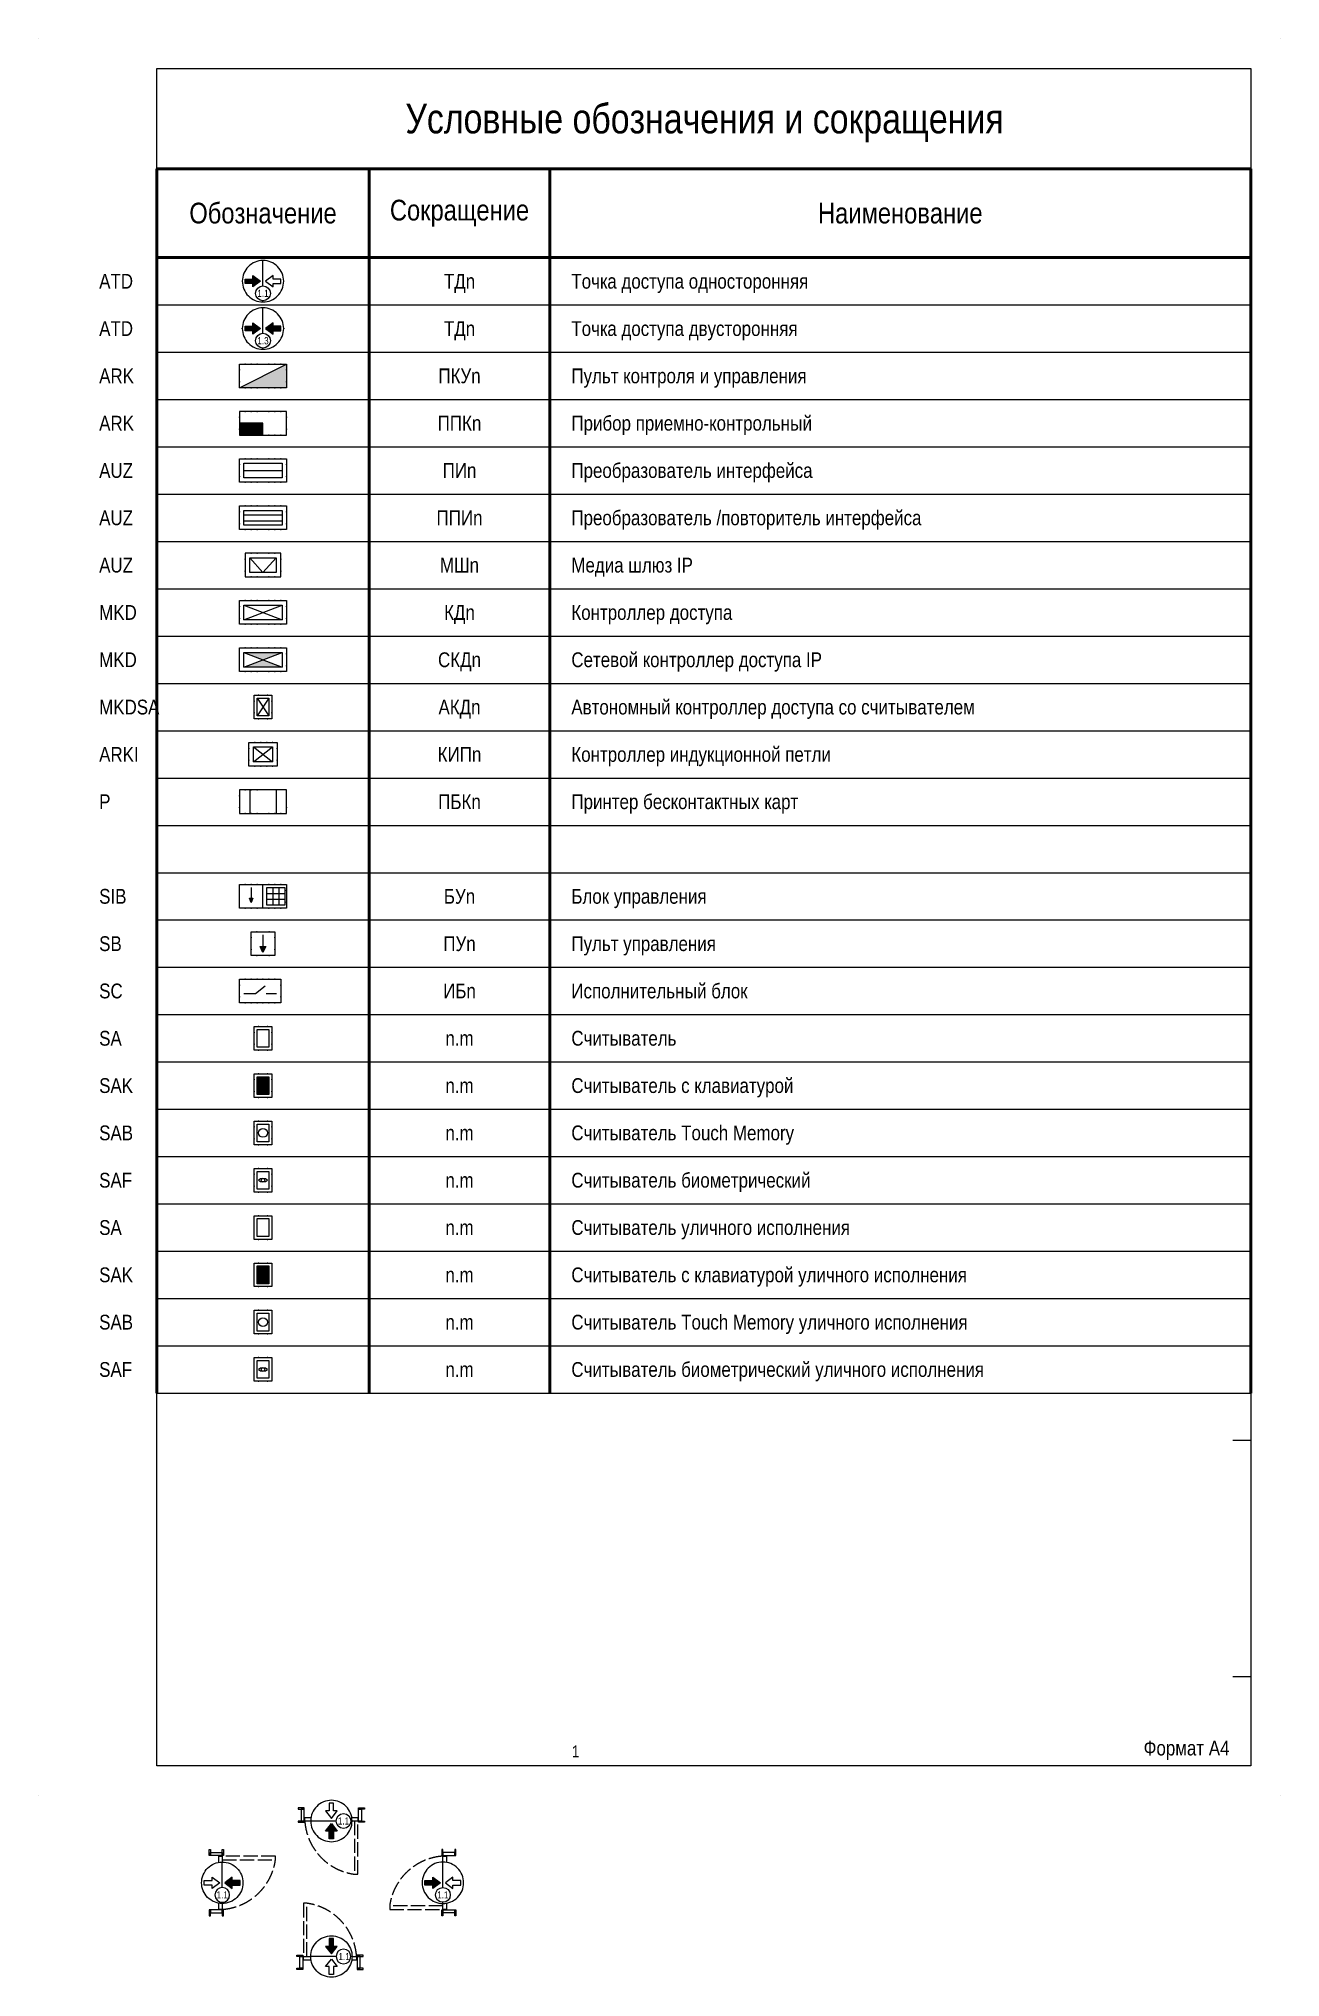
# Model space of a CAD drawing. Header units: millimetres. Extents: x -21000 to 351902, y -261781 to 19312.
# Drawn here: x 63000 to 84000, y -32776 to 0 of the extents above; entities that cross this region are included whole.
import ezdxf
from ezdxf.enums import TextEntityAlignment as Align

# ---------------------------------------------------------------- set-up
doc = ezdxf.new("R2010")
doc.units = ezdxf.units.MM
doc.header["$MEASUREMENT"] = 0
doc.set_wipeout_variables(frame=1)
doc.linetypes.add('КАБЧЭ', pattern=[15, 12, -3])
for name, color, linetype in [('_АТ-Имя', 7, 'Continuous'), ('_АТ-Спецификация', 7, 'Continuous'), ('_БЛ-Заливка', 7, 'Continuous'), ('_БЛ-Маска', 250, 'Continuous'), ('_БЛ-Рамки', 7, 'Continuous'), ('_КД', 84, 'Continuous')]:
    doc.layers.add(name, color=color, linetype=linetype)
for name, color, linetype, plot in [('_АТ-КД-Тип ТД', 250, 'Continuous', False), ('_АТ-Примечания', 250, 'Continuous', False), ('NOPRINT', 50, 'Continuous', False)]:
    doc.layers.add(name, color=color, linetype=linetype, plot=plot)
doc.layers.add('_БЛ-Таблицы рамки', color=7, linetype='Continuous', lineweight=0)
doc.styles.add('Arial_Narrow_shtamp', font='ARIALN.TTF')
doc.styles.add('ArialN-2.5', font='ARIALN.TTF', dxfattribs={"height": 2.5})
doc.styles.add('ArialN-250', font='ARIALN.TTF', dxfattribs={"height": 250})
doc.styles.add('ArialN-3.5', font='ARIALN.TTF', dxfattribs={"height": 3.5})
doc.styles.add('ArialN-5', font='ARIALN.TTF', dxfattribs={"height": 5})
doc.styles.add('AT-Шрифт', font='ARIALN.TTF', dxfattribs={"height": 250})

msp = doc.modelspace()

# ---------------------------------------------------------------- texts
at = {"style": 'ArialN-250'}
for s, p in [('ATD', (64022, -4100, -900)), ('ATD', (64022, -4900, -900)), ('AUZ', (64022, -7300, -900)), ('AUZ', (64022, -8100, -900)), ('AUZ', (64022, -8900, -900)), ('MKD', (64022, -9700, -900)), ('MKD', (64022, -10500, -900)), ('MKDSA', (64022, -11300, -900)), ('АRKI', (64022, -12100, -900)), ('P', (64022, -12900, -900)), ('SIB', (64022, -14500, -900)), ('SC', (64022, -16100, -900)), ('SA', (64022, -16900, -900)), ('SAK', (64022, -17700, -900)), ('SAB', (64022, -18500, -900)), ('SAF', (64022, -19300, -900)), ('SA', (64022, -20100, -900)), ('SAK', (64022, -20900, -900)), ('SAB', (64022, -21700, -900)), ('SAF', (64022, -22500, -900))]:
    msp.add_text(s, height=250, dxfattribs=at).set_placement(p, align=Align.MIDDLE_LEFT)
at = {"color": 3, "style": 'ArialN-250'}
for s, p in [('ARK', (64022, -5700, -900)), ('ARK', (64022, -6500, -900)), ('SB', (64022, -15300, -900))]:
    msp.add_text(s, height=250, dxfattribs=at).set_placement(p, align=Align.MIDDLE_LEFT)

# ---------------------------------------------------------------- blocks, each defined once
blk = doc.blocks.new('*U2')
at = {"layer": 'NOPRINT', "lineweight": 0}
for points in [[(0, 297), (0, 297), (0, 297), (0, 297)], [(210, 297), (210, 297), (210, 297), (210, 297)], [(20, 292), (205, 292), (205, 5), (20, 5)], [(0, 0), (0, 0), (0, 0), (0, 0)], [(210, 0), (210, 0), (210, 0), (210, 0)]]:
    blk.add_lwpolyline(points, close=True, dxfattribs=at)
for points in [[(205, 60), (202, 60)], [(205, 20), (202, 20)]]:
    blk.add_lwpolyline(points, dxfattribs=at)
at = {"layer": 'NOPRINT', "lineweight": 0, "insert": (194.15, 7.61), "char_height": 2.5, "attachment_point": 5, "style": 'Arial_Narrow_shtamp'}
blk.add_mtext_dynamic_manual_height_columns('Формат А4', width=23.585, gutter_width=12.5, heights=[0], dxfattribs=at)
at = {"layer": 'NOPRINT', "color": 1, "lineweight": 0, "style": 'Arial_Narrow_shtamp'}
blk.add_attdef('N_LISTA', text='', height=2, dxfattribs=at).set_placement((90.17, 7.42), align=Align.MIDDLE_LEFT)
blk = doc.blocks.new('УГО_Заголовок')
at = {"layer": '_БЛ-Таблицы рамки', "lineweight": 50}
for points in [[(185, -17), (0, -17)], [(0, -17), (0, -32)], [(35.87, -32), (35.87, -17)], [(66.47, -32), (66.47, -17)], [(185, -32), (185, -17)], [(0, -32), (185, -32)]]:
    blk.add_lwpolyline(points, dxfattribs=at)
at = {"lineweight": 0, "char_height": 3.5, "attachment_point": 5, "style": 'ArialN-3.5'}
for s, insert, width in [('Обозначение', (17.93, -24.5), 35.866), ('Сокращение', (51.17, -24.5), 30.5993), ('Наименование', (125.73, -24.5), 118.5347)]:
    blk.add_mtext(s, dxfattribs=dict(at, insert=insert, width=width))
at = {"lineweight": -2, "style": 'ArialN-5', "flags": 8}
blk.add_attdef('УОИС_ЗАГОЛОВОК', text='', height=5, dxfattribs=at).set_placement((92.62, -9.5), align=Align.MIDDLE_CENTER)
blk = doc.blocks.new('*U5')
at = {"layer": '_БЛ-Таблицы рамки', "lineweight": 50}
for points in [[(0, -8), (0, 0)], [(35.87, -8), (35.87, 0)], [(66.47, -8), (66.47, 0)], [(185, -8), (185, 0)]]:
    blk.add_lwpolyline(points, dxfattribs=at)
at = {"layer": '_БЛ-Таблицы рамки', "lineweight": 0}
for points in [[(0, -8), (35.87, -8)], [(35.87, -8), (66.47, -8)], [(66.47, -8), (185, -8)]]:
    blk.add_lwpolyline(points, dxfattribs=at)
at = {"ltscale": 100, "style": 'ArialN-2.5'}
blk.add_attdef('СОКРАЩЕНИЕ_УГО', text='', height=2.5, dxfattribs=at).set_placement((51.17, -4), align=Align.MIDDLE_CENTER)
blk.add_attdef('НАИМЕНОВАНИЕ_УГО', text='', height=2.5, dxfattribs=at).set_placement((70.09, -4), align=Align.MIDDLE_LEFT)
blk = doc.blocks.new('ПКУкд')
blk.add_wipeout([(0, 4), (8, 4), (8, 0), (0, 0)]).dxf.layer = '_БЛ-Маска'
at = {"layer": '_БЛ-Заливка', "linetype": 'ByBlock', "lineweight": -2, "ltscale": 100}
blk.add_hatch(color=84, dxfattribs=at).paths.add_polyline_path([(8, 4), (0, 0), (8, 0)])
blk.add_line((0, 0), (8, 4))
blk.add_lwpolyline([(0, 4), (8, 4), (8, 0), (0, 0)], close=True)
at = {"color": 0, "linetype": 'ByBlock', "lineweight": -2, "ltscale": 100}
for p in [(1, 4), (2, 4), (3, 4), (5, 4), (6, 4), (7, 4), (0, 3), (0, 1), (8, 3), (8, 1), (1, 0), (2, 0), (3, 0), (5, 0), (6, 0), (7, 0)]:
    blk.add_point(p, dxfattribs=at)
at = {"layer": '_АТ-Имя', "ltscale": 100, "style": 'AT-Шрифт'}
blk.add_attdef('NUMBER', text='', height=2, dxfattribs=at).set_placement((0, 4), align=Align.BOTTOM_LEFT)
at = {"layer": '_АТ-Примечания', "ltscale": 100, "style": 'AT-Шрифт', "flags": 1}
for tag, p in [('ABBREVIATION', (0, 0.5)), ('COMMENT1', (0, 0.04)), ('COMMENT2', (0, -0.42)), ('COMMENT3', (0, -0.88))]:
    blk.add_attdef(tag, p, '', height=0.25, dxfattribs=at)
at = {"layer": '_АТ-Спецификация', "ltscale": 100, "style": 'AT-Шрифт', "flags": 1}
for tag, p in [('NUM', (0, 4)), ('DESCRIPTION', (0, 3.5)), ('CODE', (0, 2.5)), ('NAME', (0, 3)), ('MADEBY', (0, 2)), ('POSITION', (0, 1.5)), ('POSITION2', (0, 1))]:
    blk.add_attdef(tag, p, '', height=0.25, dxfattribs=at)
blk = doc.blocks.new('ППКкд')
blk.add_wipeout([(0, 0), (0, 4), (8, 4), (8, 0)]).dxf.layer = '_БЛ-Маска'
at = {"layer": '_БЛ-Заливка', "linetype": 'ByBlock', "lineweight": -2, "ltscale": 100}
blk.add_hatch(color=84, dxfattribs=at).paths.add_polyline_path([(4, 2), (0, 2), (0, 0), (4, 0)])
at = {"color": 0, "linetype": 'ByBlock', "lineweight": -2, "ltscale": 100}
for points in [[(0, 0), (8, 0), (8, 4), (0, 4)], [(0, 0), (4, 0), (4, 2), (0, 2)]]:
    blk.add_lwpolyline(points, close=True, dxfattribs=at)
for p in [(1, 4), (2, 4), (3, 4), (5, 4), (6, 4), (7, 4), (0, 3), (0, 1), (1, 0), (2, 0), (2, 0), (3, 0), (5, 0), (6, 0), (7, 0), (8, 3), (8, 1)]:
    blk.add_point(p, dxfattribs=at)
at = {"layer": '_АТ-Имя', "ltscale": 100, "style": 'AT-Шрифт'}
blk.add_attdef('NUMBER', text='', height=2, dxfattribs=at).set_placement((0, 4), align=Align.BOTTOM_LEFT)
at = {"layer": '_АТ-Примечания', "ltscale": 100, "style": 'AT-Шрифт', "flags": 1}
for tag, p in [('ABBREVIATION', (0, 0.5)), ('COMMENT1', (0, 0.04)), ('COMMENT2', (0, -0.42)), ('COMMENT3', (0, -0.88))]:
    blk.add_attdef(tag, p, '', height=0.25, dxfattribs=at)
at = {"layer": '_АТ-Спецификация', "ltscale": 100, "style": 'AT-Шрифт', "flags": 1}
for tag, p in [('NUM', (0, 4)), ('DESCRIPTION', (0, 3.5)), ('CODE', (0, 2.5)), ('NAME', (0, 3)), ('MADEBY', (0, 2)), ('POSITION', (0, 1.5)), ('POSITION2', (0, 1))]:
    blk.add_attdef(tag, p, '', height=0.25, dxfattribs=at)
blk = doc.blocks.new('ПИкд')
blk.add_wipeout([(0, 4), (8, 4), (8, 0), (0, 0)]).dxf.layer = '_БЛ-Маска'
at = {"ltscale": 100}
blk.add_lwpolyline([(0, 4), (8, 4), (8, 0), (0, 0)], close=True, dxfattribs=at)
at = {"color": 0, "linetype": 'ByBlock', "lineweight": -2, "ltscale": 100}
blk.add_lwpolyline([(0.75, 3.25), (7.25, 3.25), (7.25, 0.75), (0.75, 0.75)], close=True, dxfattribs=at)
blk.add_lwpolyline([(0.75, 2), (7.25, 2)], dxfattribs=at)
for p in [(1, 4), (2, 4), (3, 4), (5, 4), (6, 4), (7, 4), (0, 3), (0, 1), (8, 3), (8, 1), (1, 0), (2, 0), (3, 0), (5, 0), (6, 0), (7, 0)]:
    blk.add_point(p, dxfattribs=at)
at = {"layer": '_АТ-Имя', "ltscale": 100, "style": 'AT-Шрифт'}
blk.add_attdef('NUMBER', text='', height=2, dxfattribs=at).set_placement((0, 4), align=Align.BOTTOM_LEFT)
at = {"layer": '_АТ-Примечания', "ltscale": 100, "style": 'AT-Шрифт', "flags": 1}
for tag, p in [('ABBREVIATION', (0, 0.5)), ('COMMENT1', (0, 0.04)), ('COMMENT2', (0, -0.42)), ('COMMENT3', (0, -0.88))]:
    blk.add_attdef(tag, p, '', height=0.25, dxfattribs=at)
at = {"layer": '_АТ-Спецификация', "ltscale": 100, "style": 'AT-Шрифт', "flags": 1}
for tag, p in [('NUM', (0, 4)), ('DESCRIPTION', (0, 3.5)), ('CODE', (0, 2.5)), ('NAME', (0, 3)), ('MADEBY', (0, 2)), ('POSITION', (0, 1.5)), ('POSITION2', (0, 1))]:
    blk.add_attdef(tag, p, '', height=0.25, dxfattribs=at)
blk = doc.blocks.new('ППИкд')
blk.add_wipeout([(0, 4), (8, 4), (8, 0), (0, 0)]).dxf.layer = '_БЛ-Маска'
at = {"ltscale": 100}
for points in [[(0, 4), (8, 4), (8, 0), (0, 0)], [(0.75, 3.25), (7.25, 3.25), (7.25, 0.75), (0.75, 0.75)]]:
    blk.add_lwpolyline(points, close=True, dxfattribs=at)
for points in [[(0.75, 2.5), (7.25, 2.5)], [(0.75, 1.5), (7.25, 1.5)]]:
    blk.add_lwpolyline(points, dxfattribs=at)
at = {"color": 0, "linetype": 'ByBlock', "lineweight": -2, "ltscale": 100}
for p in [(1, 4), (2, 4), (3, 4), (5, 4), (6, 4), (7, 4), (0, 3), (0, 1), (8, 3), (8, 1), (1, 0), (2, 0), (3, 0), (5, 0), (6, 0), (7, 0)]:
    blk.add_point(p, dxfattribs=at)
at = {"layer": '_АТ-Имя', "ltscale": 100, "style": 'AT-Шрифт'}
blk.add_attdef('NUMBER', text='', height=2, dxfattribs=at).set_placement((0, 4), align=Align.BOTTOM_LEFT)
at = {"layer": '_АТ-Примечания', "ltscale": 100, "style": 'AT-Шрифт', "flags": 1}
for tag, p in [('ABBREVIATION', (0, 0.5)), ('COMMENT1', (0, 0.04)), ('COMMENT2', (0, -0.42)), ('COMMENT3', (0, -0.88))]:
    blk.add_attdef(tag, p, '', height=0.25, dxfattribs=at)
at = {"layer": '_АТ-Спецификация', "ltscale": 100, "style": 'AT-Шрифт', "flags": 1}
for tag, p in [('NUM', (0, 4)), ('DESCRIPTION', (0, 3.5)), ('CODE', (0, 2.5)), ('NAME', (0, 3)), ('MADEBY', (0, 2)), ('POSITION', (0, 1.5)), ('POSITION2', (0, 1))]:
    blk.add_attdef(tag, p, '', height=0.25, dxfattribs=at)
blk = doc.blocks.new('МШкд')
at = {"color": 0, "linetype": 'ByBlock', "ltscale": 100}
blk.add_wipeout([(0, 0), (6, 0), (6, 4), (0, 4)], dxfattribs=at).dxf.layer = '_БЛ-Маска'
at = {"color": 0, "linetype": 'ByBlock', "lineweight": -2, "ltscale": 100}
for points in [[(0, 0), (6, 0), (6, 4), (0, 4)], [(0.75, 3.25), (5.25, 3.25), (5.25, 0.75), (0.75, 0.75)]]:
    blk.add_lwpolyline(points, close=True, dxfattribs=at)
for points in [[(0.75, 3.25), (3, 0.75)], [(5.25, 3.25), (3, 0.75)]]:
    blk.add_lwpolyline(points, dxfattribs=at)
for p in [(1, 4), (2, 4), (4, 4), (5, 4), (0, 3), (0, 1), (6, 3), (6, 1), (1, 0), (2, 0), (4, 0), (5, 0)]:
    blk.add_point(p, dxfattribs=at)
at = {"layer": '_АТ-Имя', "ltscale": 100, "style": 'AT-Шрифт'}
blk.add_attdef('NUMBER', text='', height=2, dxfattribs=at).set_placement((0, 4), align=Align.BOTTOM_LEFT)
at = {"layer": '_АТ-Примечания', "ltscale": 100, "style": 'AT-Шрифт', "flags": 1}
for tag, p in [('ABBREVIATION', (0, 0.5)), ('COMMENT1', (0, 0.04)), ('COMMENT2', (0, -0.42)), ('COMMENT3', (0, -0.88))]:
    blk.add_attdef(tag, p, '', height=0.25, dxfattribs=at)
at = {"layer": '_АТ-Спецификация', "ltscale": 100, "style": 'AT-Шрифт', "flags": 1}
for tag, p in [('NUM', (0, 4)), ('DESCRIPTION', (0, 3.5)), ('CODE', (0, 2.5)), ('NAME', (0, 3)), ('MADEBY', (0, 2)), ('POSITION', (0, 1.5)), ('POSITION2', (0, 1))]:
    blk.add_attdef(tag, p, '', height=0.25, dxfattribs=at)
blk = doc.blocks.new('КД')
at = {"ltscale": 100}
blk.add_wipeout([(0, 0), (0, 4), (8, 4), (8, 0)], dxfattribs=at).dxf.layer = '_БЛ-Маска'
blk.add_lwpolyline([(0, 4), (8, 4), (8, 0), (0, 0)], close=True, dxfattribs=at)
at = {"color": 0, "linetype": 'ByBlock', "lineweight": -2, "ltscale": 100}
blk.add_lwpolyline([(0.75, 3.25), (7.25, 3.25), (7.25, 0.75), (0.75, 0.75)], close=True, dxfattribs=at)
for points in [[(0.75, 0.75), (7.25, 3.25)], [(0.75, 3.25), (7.25, 0.75)]]:
    blk.add_lwpolyline(points, dxfattribs=at)
for p in [(1, 4), (2, 4), (3, 4), (5, 4), (6, 4), (7, 4), (0, 3), (0, 1), (1, 0), (2, 0), (3, 0), (5, 0), (6, 0), (7, 0), (8, 3), (8, 1)]:
    blk.add_point(p, dxfattribs=at)
at = {"layer": '_АТ-Имя', "ltscale": 100, "style": 'AT-Шрифт'}
blk.add_attdef('NUMBER', text='', height=2, dxfattribs=at).set_placement((0, 4), align=Align.BOTTOM_LEFT)
at = {"layer": '_АТ-Примечания', "ltscale": 100, "style": 'AT-Шрифт', "flags": 1}
for tag, p in [('ABBREVIATION', (0, 0.5)), ('COMMENT1', (0, 0.04)), ('COMMENT2', (0, -0.42)), ('COMMENT3', (0, -0.88))]:
    blk.add_attdef(tag, p, '', height=0.25, dxfattribs=at)
at = {"layer": '_АТ-Спецификация', "ltscale": 100, "style": 'AT-Шрифт', "flags": 1}
for tag, p in [('NUM', (0, 4)), ('DESCRIPTION', (0, 3.5)), ('CODE', (0, 2.5)), ('NAME', (0, 3)), ('MADEBY', (0, 2)), ('POSITION', (0, 1.5)), ('POSITION2', (0, 1))]:
    blk.add_attdef(tag, p, '', height=0.25, dxfattribs=at)
blk = doc.blocks.new('СКД')
at = {"ltscale": 100}
blk.add_wipeout([(0, 0), (0, 4), (8, 4), (8, 0)], dxfattribs=at).dxf.layer = '_БЛ-Маска'
at = {"layer": '_БЛ-Заливка'}
h = blk.add_hatch(color=84, dxfattribs=at)
h.dxf.hatch_style = 1
h.paths.add_polyline_path([(7.25, 3.25), (0.75, 3.25), (4, 2)])
h.paths.add_polyline_path([(4, 2), (0.75, 0.75), (7.25, 0.75)])
at = {"ltscale": 100}
blk.add_lwpolyline([(0, 4), (8, 4), (8, 0), (0, 0)], close=True, dxfattribs=at)
at = {"color": 0, "linetype": 'ByBlock', "lineweight": -2, "ltscale": 100}
blk.add_lwpolyline([(0.75, 3.25), (7.25, 3.25), (7.25, 0.75), (0.75, 0.75)], close=True, dxfattribs=at)
for points in [[(0.75, 0.75), (7.25, 3.25)], [(0.75, 3.25), (7.25, 0.75)]]:
    blk.add_lwpolyline(points, dxfattribs=at)
for p in [(1, 4), (2, 4), (3, 4), (5, 4), (6, 4), (7, 4), (1, 0), (2, 0), (3, 0), (5, 0), (6, 0), (7, 0), (8, 3), (8, 1)]:
    blk.add_point(p, dxfattribs=at)
at = {"layer": '_АТ-Имя', "ltscale": 100, "style": 'AT-Шрифт'}
blk.add_attdef('NUMBER', text='', height=2, dxfattribs=at).set_placement((0, 4), align=Align.BOTTOM_LEFT)
at = {"layer": '_АТ-Примечания', "ltscale": 100, "style": 'AT-Шрифт', "flags": 1}
for tag, p in [('ABBREVIATION', (0, 0.5)), ('COMMENT1', (0, 0.04)), ('COMMENT2', (0, -0.42)), ('COMMENT3', (0, -0.88))]:
    blk.add_attdef(tag, p, '', height=0.25, dxfattribs=at)
at = {"layer": '_АТ-Спецификация', "ltscale": 100, "style": 'AT-Шрифт', "flags": 1}
for tag, p in [('NUM', (0, 4)), ('DESCRIPTION', (0, 3.5)), ('CODE', (0, 2.5)), ('NAME', (0, 3)), ('MADEBY', (0, 2)), ('POSITION', (0, 1.5)), ('POSITION2', (0, 1))]:
    blk.add_attdef(tag, p, '', height=0.25, dxfattribs=at)
blk = doc.blocks.new('АКД')
blk.add_wipeout([(-1.5, 2), (1.5, 2), (1.5, -2), (-1.5, -2)]).dxf.layer = '_БЛ-Маска'
for p, q in [((-1, 1.5), (1, -1.5)), ((1, 1.5), (-1, -1.5))]:
    blk.add_line(p, q)
at = {"color": 0, "linetype": 'ByBlock', "lineweight": -2, "ltscale": 100}
blk.add_lwpolyline([(-1, 1.5), (1, 1.5), (1, -1.5), (-1, -1.5)], close=True, dxfattribs=at)
for p in [(-1.5, 1), (-0.75, 2), (0.75, 2), (1.5, 1), (-1.5, -1), (-0.75, -2), (0.75, -2), (1.5, -1)]:
    blk.add_point(p, dxfattribs=at)
at = {"layer": '_БЛ-Маска', "color": 0, "linetype": 'ByBlock', "lineweight": -2, "ltscale": 100}
blk.add_lwpolyline([(1.5, -2), (-1.5, -2), (-1.5, 2), (1.5, 2)], close=True, dxfattribs=at)
at = {"layer": '_АТ-Имя', "ltscale": 100, "style": 'AT-Шрифт'}
blk.add_attdef('NUMBER', text='', height=2, dxfattribs=at).set_placement((0, 2), align=Align.BOTTOM_CENTER)
at = {"layer": '_АТ-Примечания', "ltscale": 100, "style": 'AT-Шрифт', "flags": 1}
for tag, p in [('ABBREVIATION', (-1.5, -1.5)), ('COMMENT1', (-1.5, -1.96)), ('COMMENT2', (-1.5, -2.42)), ('COMMENT3', (-1.5, -2.88))]:
    blk.add_attdef(tag, p, '', height=0.25, dxfattribs=at)
at = {"layer": '_АТ-Спецификация', "ltscale": 100, "style": 'AT-Шрифт', "flags": 1}
for tag, p in [('CODE', (-1.5, 0.5)), ('NUM', (-1.5, 2)), ('DESCRIPTION', (-1.5, 1.5)), ('NAME', (-1.5, 1)), ('MADEBY', (-1.5, 0)), ('POSITION', (-1.5, -0.5)), ('POSITION2', (-1.5, -1))]:
    blk.add_attdef(tag, p, '', height=0.25, dxfattribs=at)
blk = doc.blocks.new('КИП')
blk.add_wipeout([(0, 4), (4.75, 4), (4.75, 0), (0, 0)]).dxf.layer = '_БЛ-Маска'
at = {"color": 0, "linetype": 'ByBlock', "lineweight": -2, "ltscale": 100}
for p, q in [((0.75, 0.75), (4, 3.25)), ((0.75, 3.25), (4, 0.75))]:
    blk.add_line(p, q, dxfattribs=at)
for points in [[(0, 4), (4.75, 4), (4.75, 0), (0, 0)], [(0.75, 3.25), (4, 3.25), (4, 0.75), (0.75, 0.75)]]:
    blk.add_lwpolyline(points, close=True)
for p in [(1, 4), (2, 4), (3, 4), (4, 4), (0, 3), (0, 1), (4.75, 3), (4.75, 1), (1, 0), (2, 0), (3, 0), (4, 0)]:
    blk.add_point(p, dxfattribs=at)
at = {"layer": '_АТ-Имя', "ltscale": 100, "style": 'AT-Шрифт'}
blk.add_attdef('NUMBER', text='', height=2, dxfattribs=at).set_placement((0, 4), align=Align.BOTTOM_LEFT)
at = {"layer": '_АТ-Примечания', "ltscale": 100, "style": 'AT-Шрифт', "flags": 1}
for tag, p in [('ABBREVIATION', (0, 0.5)), ('COMMENT1', (0, 0.04)), ('COMMENT2', (0, -0.42)), ('COMMENT3', (0, -0.88))]:
    blk.add_attdef(tag, p, '', height=0.25, dxfattribs=at)
at = {"layer": '_АТ-Спецификация', "ltscale": 100, "style": 'AT-Шрифт', "flags": 1}
for tag, p in [('NUM', (0, 4)), ('DESCRIPTION', (0, 3.5)), ('CODE', (0, 2.5)), ('NAME', (0, 3)), ('MADEBY', (0, 2)), ('POSITION', (0, 1.5)), ('POSITION2', (0, 1))]:
    blk.add_attdef(tag, p, '', height=0.25, dxfattribs=at)
blk = doc.blocks.new('ПБСК')
blk.add_wipeout([(0, 0), (8, 0), (8, 4), (0, 4)]).dxf.layer = '_БЛ-Маска'
at = {"color": 0, "linetype": 'ByBlock', "lineweight": -2}
for p, q in [((1.75, 4), (1.75, 0)), ((6.25, 4), (6.25, 0))]:
    blk.add_line(p, q, dxfattribs=at)
blk.add_lwpolyline([(0, 0), (8, 0), (8, 4), (0, 4)], close=True)
at = {"color": 0, "linetype": 'ByBlock', "lineweight": -2, "ltscale": 100}
for p in [(1, 4), (2, 4), (3, 4), (0, 3), (0, 1), (8, 1), (1, 0), (2, 0), (3, 0), (5, 0), (6, 0), (7, 0)]:
    blk.add_point(p, dxfattribs=at)
at = {"layer": '_АТ-Имя', "ltscale": 100, "style": 'AT-Шрифт'}
blk.add_attdef('NUMBER', text='', height=2, dxfattribs=at).set_placement((0, 4), align=Align.BOTTOM_LEFT)
at = {"layer": '_АТ-Примечания', "ltscale": 100, "style": 'AT-Шрифт', "flags": 1}
for tag, p in [('ABBREVIATION', (0, 0.5)), ('COMMENT1', (0, 0.04)), ('COMMENT2', (0, -0.42)), ('COMMENT3', (0, -0.88))]:
    blk.add_attdef(tag, p, '', height=0.25, dxfattribs=at)
at = {"layer": '_АТ-Спецификация', "ltscale": 100, "style": 'AT-Шрифт', "flags": 1}
for tag, p in [('NUM', (0, 4)), ('DESCRIPTION', (0, 3.5)), ('CODE', (0, 2.5)), ('NAME', (0, 3)), ('MADEBY', (0, 2)), ('POSITION', (0, 1.5)), ('POSITION2', (0, 1))]:
    blk.add_attdef(tag, p, '', height=0.25, dxfattribs=at)
blk = doc.blocks.new('БУ')
at = {"ltscale": 100}
blk.add_wipeout([(0, 0), (0, 4), (8, 4), (8, 0)], dxfattribs=at).dxf.layer = '_БЛ-Маска'
at = {"layer": '_БЛ-Заливка'}
blk.add_hatch(color=84, dxfattribs=at).paths.add_polyline_path([(2, 0.95), (1.7, 1.7), (2.29, 1.7)])
for p, q in [((4, 0), (4, 4)), ((5.67, 3.5), (5.67, 0.5)), ((6.67, 3.5), (6.67, 0.5)), ((4.67, 2.5), (7.67, 2.5)), ((4.67, 1.5), (7.67, 1.5))]:
    blk.add_line(p, q)
at = {"ltscale": 100}
blk.add_lwpolyline([(0, 4), (8, 4), (8, 0), (0, 0)], close=True, dxfattribs=at)
for points in [[(2, 3.5), (2, 0.94)], [(2, 0.95), (1.7, 1.7), (2.29, 1.7), (2, 0.95)], [(2, 0.94), (2.29, 1.7)]]:
    blk.add_lwpolyline(points)
blk.add_lwpolyline([(4.67, 3.5), (7.67, 3.5), (7.67, 0.5), (4.67, 0.5)], close=True)
at = {"color": 0, "linetype": 'ByBlock', "lineweight": -2, "ltscale": 100}
for p in [(1, 4), (2, 4), (3, 4), (5, 4), (6, 4), (7, 4), (1, 0), (2, 0), (3, 0), (5, 0), (6, 0), (7, 0), (8, 3), (8, 1)]:
    blk.add_point(p, dxfattribs=at)
at = {"layer": '_АТ-Имя', "ltscale": 100, "style": 'AT-Шрифт'}
blk.add_attdef('NUMBER', text='', height=2, dxfattribs=at).set_placement((0, 4), align=Align.BOTTOM_LEFT)
at = {"layer": '_АТ-Примечания', "ltscale": 100, "style": 'AT-Шрифт', "flags": 1}
for tag, p in [('ABBREVIATION', (0, 0.5)), ('COMMENT1', (0, 0.04)), ('COMMENT2', (0, -0.42)), ('COMMENT3', (0, -0.88))]:
    blk.add_attdef(tag, p, '', height=0.25, dxfattribs=at)
at = {"layer": '_АТ-Спецификация', "ltscale": 100, "style": 'AT-Шрифт', "flags": 1}
for tag, p in [('NUM', (0, 4)), ('DESCRIPTION', (0, 3.5)), ('CODE', (0, 2.5)), ('NAME', (0, 3)), ('MADEBY', (0, 2)), ('POSITION', (0, 1.5)), ('POSITION2', (0, 1))]:
    blk.add_attdef(tag, p, '', height=0.25, dxfattribs=at)
blk = doc.blocks.new('ПУкд')
blk.add_wipeout([(-2, 2), (2, 2), (2, -2), (-2, -2)]).dxf.layer = '_БЛ-Маска'
at = {"layer": '_БЛ-Заливка'}
h = blk.add_hatch(color=84, dxfattribs=at)
h.dxf.hatch_style = 1
h.paths.add_polyline_path([(0.5, -0.49), (0, -0.49), (-0.5, -0.49), (0, -1.49)])
blk.add_lwpolyline([(-2, 2), (2, 2), (2, -2), (-2, -2)], close=True)
blk.add_lwpolyline([(0, 1.51), (0, -0.49), (0.5, -0.49), (0, -1.49), (-0.5, -0.49), (0, -0.49)])
at = {"ltscale": 100}
for p in [(-2, 1.01), (-1.02, 2), (1.02, 2), (2, 1.01), (-2, -1.01), (-1.02, -2), (1.02, -2), (2, -1.01)]:
    blk.add_point(p, dxfattribs=at)
at = {"layer": '_АТ-Имя', "ltscale": 100, "style": 'AT-Шрифт'}
blk.add_attdef('NUMBER', text='', height=2, dxfattribs=at).set_placement((0, 2), align=Align.BOTTOM_CENTER)
at = {"layer": '_АТ-Примечания', "ltscale": 100, "style": 'AT-Шрифт', "flags": 1}
for tag, p in [('ABBREVIATION', (-2, -1.5)), ('COMMENT1', (-2, -1.96)), ('COMMENT2', (-2, -2.42)), ('COMMENT3', (-2, -2.88))]:
    blk.add_attdef(tag, p, '', height=0.25, dxfattribs=at)
at = {"layer": '_АТ-Спецификация', "ltscale": 100, "style": 'AT-Шрифт', "flags": 1}
for tag, p in [('CODE', (-2, 0.5)), ('NUM', (-2, 2)), ('DESCRIPTION', (-2, 1.5)), ('NAME', (-2, 1)), ('MADEBY', (-2, 0)), ('POSITION', (-2, -0.5)), ('POSITION2', (-2, -1))]:
    blk.add_attdef(tag, p, '', height=0.25, dxfattribs=at)
blk = doc.blocks.new('ИБкд')
blk.add_wipeout([(7, 4), (7, 0), (0, 0), (0, 4)]).dxf.layer = '_БЛ-Маска'
for p, q in [((0.74, 1.57), (2.72, 1.57)), ((2.72, 1.57), (4.35, 2.87)), ((4.52, 1.57), (6.26, 1.57))]:
    blk.add_line(p, q)
blk.add_lwpolyline([(0, 4), (7, 4), (7, 0), (0, 0), (0, 4)])
at = {"color": 0, "linetype": 'ByBlock', "lineweight": -2, "ltscale": 100}
for p in [(1, 4), (2, 4), (3, 4), (4, 4), (5, 4), (6, 4), (0, 3), (0, 1), (1, 0), (2, 0), (3, 0), (4, 0), (5, 0), (6, 0), (7, 3), (7, 1)]:
    blk.add_point(p, dxfattribs=at)
at = {"layer": '_АТ-Имя', "ltscale": 100, "style": 'AT-Шрифт'}
blk.add_attdef('NUMBER', text='', height=2, dxfattribs=at).set_placement((0, 4), align=Align.BOTTOM_LEFT)
at = {"layer": '_АТ-Примечания', "ltscale": 100, "style": 'AT-Шрифт', "flags": 1}
for tag, p in [('ABBREVIATION', (0, 0.5)), ('COMMENT1', (0, 0.04)), ('COMMENT2', (0, -0.42)), ('COMMENT3', (0, -0.88))]:
    blk.add_attdef(tag, p, '', height=0.25, dxfattribs=at)
at = {"layer": '_АТ-Спецификация', "ltscale": 100, "style": 'AT-Шрифт', "flags": 1}
for tag, p in [('NUM', (0, 4)), ('DESCRIPTION', (0, 3.5)), ('CODE', (0, 2.5)), ('NAME', (0, 3)), ('MADEBY', (0, 2)), ('POSITION', (0, 1.5)), ('POSITION2', (0, 1))]:
    blk.add_attdef(tag, p, '', height=0.25, dxfattribs=at)
blk = doc.blocks.new('СЧ')
blk.add_wipeout([(-1.5, 2), (1.5, 2), (1.5, -2), (-1.5, -2)]).dxf.layer = '_БЛ-Маска'
at = {"color": 0, "linetype": 'ByBlock', "lineweight": -2, "ltscale": 100}
blk.add_lwpolyline([(-1, 1.5), (1, 1.5), (1, -1.5), (-1, -1.5)], close=True, dxfattribs=at)
for p in [(-1.5, 1), (-0.75, 2), (0.75, 2), (1.5, 1), (-1.5, -1), (-0.75, -2), (0.75, -2), (1.5, -1)]:
    blk.add_point(p, dxfattribs=at)
at = {"layer": '_БЛ-Маска', "color": 0, "linetype": 'ByBlock', "lineweight": -2, "ltscale": 100}
blk.add_lwpolyline([(1.5, -2), (-1.5, -2), (-1.5, 2), (1.5, 2)], close=True, dxfattribs=at)
at = {"layer": '_АТ-Имя', "ltscale": 100, "style": 'AT-Шрифт'}
blk.add_attdef('NUMBER', text='', height=2, dxfattribs=at).set_placement((0, 2), align=Align.BOTTOM_CENTER)
at = {"layer": '_АТ-Примечания', "ltscale": 100, "style": 'AT-Шрифт', "flags": 1}
for tag, p in [('ABBREVIATION', (-1.5, -1.5)), ('COMMENT1', (-1.5, -1.96)), ('COMMENT2', (-1.5, -2.42)), ('COMMENT3', (-1.5, -2.88))]:
    blk.add_attdef(tag, p, '', height=0.25, dxfattribs=at)
at = {"layer": '_АТ-Спецификация', "ltscale": 100, "style": 'AT-Шрифт', "flags": 1}
for tag, p in [('CODE', (-1.5, 0.5)), ('NUM', (-1.5, 2)), ('DESCRIPTION', (-1.5, 1.5)), ('NAME', (-1.5, 1)), ('MADEBY', (-1.5, 0)), ('POSITION', (-1.5, -0.5)), ('POSITION2', (-1.5, -1))]:
    blk.add_attdef(tag, p, '', height=0.25, dxfattribs=at)
blk = doc.blocks.new('СЧК')
blk.add_wipeout([(-1.5, 2), (1.5, 2), (1.5, -2), (-1.5, -2)]).dxf.layer = '_БЛ-Маска'
at = {"layer": '_БЛ-Заливка'}
h = blk.add_hatch(color=84, dxfattribs=at)
h.dxf.hatch_style = 1
h.paths.add_polyline_path([(1, 1.5), (-1, 1.5), (-1, -1.5), (1, -1.5)])
at = {"color": 0, "linetype": 'ByBlock', "lineweight": -2, "ltscale": 100}
blk.add_lwpolyline([(-1, 1.5), (1, 1.5), (1, -1.5), (-1, -1.5)], close=True, dxfattribs=at)
for p in [(-1.5, 1), (-0.75, 2), (0.75, 2), (1.5, 1), (-1.5, -1), (-0.75, -2), (0.75, -2), (1.5, -1)]:
    blk.add_point(p, dxfattribs=at)
at = {"layer": '_БЛ-Маска', "color": 0, "linetype": 'ByBlock', "lineweight": -2, "ltscale": 100}
blk.add_lwpolyline([(1.5, -2), (-1.5, -2), (-1.5, 2), (1.5, 2)], close=True, dxfattribs=at)
at = {"layer": '_АТ-Имя', "ltscale": 100, "style": 'AT-Шрифт'}
blk.add_attdef('NUMBER', text='', height=2, dxfattribs=at).set_placement((0, 2), align=Align.BOTTOM_CENTER)
at = {"layer": '_АТ-Примечания', "ltscale": 100, "style": 'AT-Шрифт', "flags": 1}
for tag, p in [('ABBREVIATION', (-1.5, -1.5)), ('COMMENT1', (-1.5, -1.96)), ('COMMENT2', (-1.5, -2.42)), ('COMMENT3', (-1.5, -2.88))]:
    blk.add_attdef(tag, p, '', height=0.25, dxfattribs=at)
at = {"layer": '_АТ-Спецификация', "ltscale": 100, "style": 'AT-Шрифт', "flags": 1}
for tag, p in [('CODE', (-1.5, 0.5)), ('NUM', (-1.5, 2)), ('DESCRIPTION', (-1.5, 1.5)), ('NAME', (-1.5, 1)), ('MADEBY', (-1.5, 0)), ('POSITION', (-1.5, -0.5)), ('POSITION2', (-1.5, -1))]:
    blk.add_attdef(tag, p, '', height=0.25, dxfattribs=at)
blk = doc.blocks.new('СЧТ')
blk.add_wipeout([(-1.5, 2), (1.5, 2), (1.5, -2), (-1.5, -2)]).dxf.layer = '_БЛ-Маска'
at = {"color": 0, "linetype": 'ByBlock', "lineweight": -2, "ltscale": 100}
blk.add_lwpolyline([(-1, 1.5), (1, 1.5), (1, -1.5), (-1, -1.5)], close=True, dxfattribs=at)
at = {"ltscale": 100}
blk.add_circle((0, 0), 0.75, dxfattribs=at)
at = {"color": 0, "linetype": 'ByBlock', "lineweight": -2, "ltscale": 100}
for p in [(-1.5, 1), (-0.75, 2), (0.75, 2), (1.5, 1), (-1.5, -1), (-0.75, -2), (0.75, -2), (1.5, -1)]:
    blk.add_point(p, dxfattribs=at)
at = {"layer": '_БЛ-Маска', "color": 0, "linetype": 'ByBlock', "lineweight": -2, "ltscale": 100}
blk.add_lwpolyline([(1.5, -2), (-1.5, -2), (-1.5, 2), (1.5, 2)], close=True, dxfattribs=at)
at = {"layer": '_АТ-Имя', "ltscale": 100, "style": 'AT-Шрифт'}
blk.add_attdef('NUMBER', text='', height=2, dxfattribs=at).set_placement((0, 2), align=Align.BOTTOM_CENTER)
at = {"layer": '_АТ-Примечания', "ltscale": 100, "style": 'AT-Шрифт', "flags": 1}
for tag, p in [('ABBREVIATION', (-1.5, -1.5)), ('COMMENT1', (-1.5, -1.96)), ('COMMENT2', (-1.5, -2.42)), ('COMMENT3', (-1.5, -2.88))]:
    blk.add_attdef(tag, p, '', height=0.25, dxfattribs=at)
at = {"layer": '_АТ-Спецификация', "ltscale": 100, "style": 'AT-Шрифт', "flags": 1}
for tag, p in [('CODE', (-1.5, 0.5)), ('NUM', (-1.5, 2)), ('DESCRIPTION', (-1.5, 1.5)), ('NAME', (-1.5, 1)), ('MADEBY', (-1.5, 0)), ('POSITION', (-1.5, -0.5)), ('POSITION2', (-1.5, -1))]:
    blk.add_attdef(tag, p, '', height=0.25, dxfattribs=at)
blk = doc.blocks.new('СЧБ')
blk.add_wipeout([(-1.5, 2), (1.5, 2), (1.5, -2), (-1.5, -2)]).dxf.layer = '_БЛ-Маска'
at = {"color": 0, "linetype": 'ByBlock', "lineweight": -2, "ltscale": 100}
blk.add_lwpolyline([(-1, 1.5), (1, 1.5), (1, -1.5), (-1, -1.5)], close=True, dxfattribs=at)
at = {"color": 7}
blk.add_circle((0, 0), 0.3, dxfattribs=at)
for centre, start, end in [((0, -0.79), 46.4535, 133.5465), ((0, 0.79), 226.4535, 313.5465)]:
    blk.add_arc(centre, 1.09, start, end, dxfattribs=at)
at = {"color": 0, "linetype": 'ByBlock', "lineweight": -2, "ltscale": 100}
for p in [(-1.5, 1), (-0.75, 2), (0.75, 2), (1.5, 1), (-1.5, -1), (-0.75, -2), (0.75, -2), (1.5, -1)]:
    blk.add_point(p, dxfattribs=at)
at = {"layer": '_БЛ-Маска', "color": 0, "linetype": 'ByBlock', "lineweight": -2, "ltscale": 100}
blk.add_lwpolyline([(1.5, -2), (-1.5, -2), (-1.5, 2), (1.5, 2)], close=True, dxfattribs=at)
at = {"layer": '_АТ-Имя', "ltscale": 100, "style": 'AT-Шрифт'}
blk.add_attdef('NUMBER', text='', height=2, dxfattribs=at).set_placement((0, 2), align=Align.BOTTOM_CENTER)
at = {"layer": '_АТ-Примечания', "ltscale": 100, "style": 'AT-Шрифт', "flags": 1}
for tag, p in [('ABBREVIATION', (-1.5, -1.5)), ('COMMENT1', (-1.5, -1.96)), ('COMMENT2', (-1.5, -2.42)), ('COMMENT3', (-1.5, -2.88))]:
    blk.add_attdef(tag, p, '', height=0.25, dxfattribs=at)
at = {"layer": '_АТ-Спецификация', "ltscale": 100, "style": 'AT-Шрифт', "flags": 1}
for tag, p in [('CODE', (-1.5, 0.5)), ('NUM', (-1.5, 2)), ('DESCRIPTION', (-1.5, 1.5)), ('NAME', (-1.5, 1)), ('MADEBY', (-1.5, 0)), ('POSITION', (-1.5, -0.5)), ('POSITION2', (-1.5, -1))]:
    blk.add_attdef(tag, p, '', height=0.25, dxfattribs=at)
blk = doc.blocks.new('СЧу')
at = {"color": 174, "linetype": 'ByBlock', "lineweight": -2, "ltscale": 100}
for p in [(-1.5, 1), (-0.75, 2), (0.75, 2), (1.5, 1), (-1.5, -1), (-0.75, -2), (0.75, -2), (1.5, -1)]:
    blk.add_point(p, dxfattribs=at)
blk.add_wipeout([(-1.5, 2), (1.5, 2), (1.5, -2), (-1.5, -2)]).dxf.layer = '_БЛ-Маска'
at = {"color": 0, "linetype": 'ByBlock', "lineweight": -2, "ltscale": 100}
blk.add_lwpolyline([(-1, 1.5), (1, 1.5), (1, -1.5), (-1, -1.5)], close=True, dxfattribs=at)
at = {"layer": '_БЛ-Маска', "color": 174, "linetype": 'ByBlock', "lineweight": -2, "ltscale": 100}
blk.add_lwpolyline([(1.5, -2), (-1.5, -2), (-1.5, 2), (1.5, 2)], close=True, dxfattribs=at)
at = {"layer": '_АТ-Имя', "ltscale": 100, "style": 'AT-Шрифт'}
blk.add_attdef('NUMBER', text='', height=2, dxfattribs=at).set_placement((0, 2), align=Align.BOTTOM_CENTER)
at = {"layer": '_АТ-Примечания', "ltscale": 100, "style": 'AT-Шрифт', "flags": 1}
for tag, p in [('ABBREVIATION', (-1.5, -1.5)), ('COMMENT1', (-1.5, -1.96)), ('COMMENT2', (-1.5, -2.42)), ('COMMENT3', (-1.5, -2.88))]:
    blk.add_attdef(tag, p, '', height=0.25, dxfattribs=at)
at = {"layer": '_АТ-Спецификация', "ltscale": 100, "style": 'AT-Шрифт', "flags": 1}
for tag, p in [('CODE', (-1.5, 0.5)), ('NUM', (-1.5, 2)), ('DESCRIPTION', (-1.5, 1.5)), ('NAME', (-1.5, 1)), ('MADEBY', (-1.5, 0)), ('POSITION', (-1.5, -0.5)), ('POSITION2', (-1.5, -1))]:
    blk.add_attdef(tag, p, '', height=0.25, dxfattribs=at)
blk = doc.blocks.new('СЧКу')
at = {"color": 174, "linetype": 'ByBlock', "lineweight": -2, "ltscale": 100}
for p in [(-1.5, 1), (-0.75, 2), (0.75, 2), (1.5, 1), (-1.5, -1), (-0.75, -2), (0.75, -2), (1.5, -1)]:
    blk.add_point(p, dxfattribs=at)
blk.add_wipeout([(-1.5, 2), (1.5, 2), (1.5, -2), (-1.5, -2)]).dxf.layer = '_БЛ-Маска'
at = {"layer": '_БЛ-Заливка'}
h = blk.add_hatch(color=84, dxfattribs=at)
h.dxf.hatch_style = 1
h.paths.add_polyline_path([(1, 1.5), (-1, 1.5), (-1, -1.5), (1, -1.5)])
at = {"color": 0, "linetype": 'ByBlock', "lineweight": -2, "ltscale": 100}
blk.add_lwpolyline([(-1, 1.5), (1, 1.5), (1, -1.5), (-1, -1.5)], close=True, dxfattribs=at)
at = {"layer": '_БЛ-Маска', "color": 174, "linetype": 'ByBlock', "lineweight": -2, "ltscale": 100}
blk.add_lwpolyline([(1.5, -2), (-1.5, -2), (-1.5, 2), (1.5, 2)], close=True, dxfattribs=at)
at = {"layer": '_АТ-Имя', "ltscale": 100, "style": 'AT-Шрифт'}
blk.add_attdef('NUMBER', text='', height=2, dxfattribs=at).set_placement((0, 2), align=Align.BOTTOM_CENTER)
at = {"layer": '_АТ-Примечания', "ltscale": 100, "style": 'AT-Шрифт', "flags": 1}
for tag, p in [('ABBREVIATION', (-1.5, -1.5)), ('COMMENT1', (-1.5, -1.96)), ('COMMENT2', (-1.5, -2.42)), ('COMMENT3', (-1.5, -2.88))]:
    blk.add_attdef(tag, p, '', height=0.25, dxfattribs=at)
at = {"layer": '_АТ-Спецификация', "ltscale": 100, "style": 'AT-Шрифт', "flags": 1}
for tag, p in [('CODE', (-1.5, 0.5)), ('NUM', (-1.5, 2)), ('DESCRIPTION', (-1.5, 1.5)), ('NAME', (-1.5, 1)), ('MADEBY', (-1.5, 0)), ('POSITION', (-1.5, -0.5)), ('POSITION2', (-1.5, -1))]:
    blk.add_attdef(tag, p, '', height=0.25, dxfattribs=at)
blk = doc.blocks.new('СЧТу')
at = {"color": 174, "linetype": 'ByBlock', "lineweight": -2, "ltscale": 100}
for p in [(-1.5, 1), (-0.75, 2), (0.75, 2), (1.5, 1), (-1.5, -1), (-0.75, -2), (0.75, -2), (1.5, -1)]:
    blk.add_point(p, dxfattribs=at)
blk.add_wipeout([(-1.5, 2), (1.5, 2), (1.5, -2), (-1.5, -2)]).dxf.layer = '_БЛ-Маска'
at = {"color": 0, "linetype": 'ByBlock', "lineweight": -2, "ltscale": 100}
blk.add_lwpolyline([(-1, 1.5), (1, 1.5), (1, -1.5), (-1, -1.5)], close=True, dxfattribs=at)
at = {"ltscale": 100}
blk.add_circle((0, 0), 0.75, dxfattribs=at)
at = {"layer": '_БЛ-Маска', "color": 174, "linetype": 'ByBlock', "lineweight": -2, "ltscale": 100}
blk.add_lwpolyline([(1.5, -2), (-1.5, -2), (-1.5, 2), (1.5, 2)], close=True, dxfattribs=at)
at = {"layer": '_АТ-Имя', "ltscale": 100, "style": 'AT-Шрифт'}
blk.add_attdef('NUMBER', text='', height=2, dxfattribs=at).set_placement((0, 2), align=Align.BOTTOM_CENTER)
at = {"layer": '_АТ-Примечания', "ltscale": 100, "style": 'AT-Шрифт', "flags": 1}
for tag, p in [('ABBREVIATION', (-1.5, -1.5)), ('COMMENT1', (-1.5, -1.96)), ('COMMENT2', (-1.5, -2.42)), ('COMMENT3', (-1.5, -2.88))]:
    blk.add_attdef(tag, p, '', height=0.25, dxfattribs=at)
at = {"layer": '_АТ-Спецификация', "ltscale": 100, "style": 'AT-Шрифт', "flags": 1}
for tag, p in [('CODE', (-1.5, 0.5)), ('NUM', (-1.5, 2)), ('DESCRIPTION', (-1.5, 1.5)), ('NAME', (-1.5, 1)), ('MADEBY', (-1.5, 0)), ('POSITION', (-1.5, -0.5)), ('POSITION2', (-1.5, -1))]:
    blk.add_attdef(tag, p, '', height=0.25, dxfattribs=at)
blk = doc.blocks.new('СЧБу')
at = {"color": 174, "linetype": 'ByBlock', "lineweight": -2, "ltscale": 100}
for p in [(-1.5, 1), (-0.75, 2), (0.75, 2), (1.5, 1), (-1.5, -1), (-0.75, -2), (0.75, -2), (1.5, -1)]:
    blk.add_point(p, dxfattribs=at)
blk.add_wipeout([(-1.5, 2), (1.5, 2), (1.5, -2), (-1.5, -2)]).dxf.layer = '_БЛ-Маска'
at = {"color": 0, "linetype": 'ByBlock', "lineweight": -2, "ltscale": 100}
blk.add_lwpolyline([(-1, 1.5), (1, 1.5), (1, -1.5), (-1, -1.5)], close=True, dxfattribs=at)
at = {"color": 7}
blk.add_circle((0, 0), 0.3, dxfattribs=at)
for centre, start, end in [((0, -0.79), 46.4535, 133.5465), ((0, 0.79), 226.4535, 313.5465)]:
    blk.add_arc(centre, 1.09, start, end, dxfattribs=at)
at = {"layer": '_БЛ-Маска', "color": 174, "linetype": 'ByBlock', "lineweight": -2, "ltscale": 100}
blk.add_lwpolyline([(1.5, -2), (-1.5, -2), (-1.5, 2), (1.5, 2)], close=True, dxfattribs=at)
at = {"layer": '_АТ-Имя', "ltscale": 100, "style": 'AT-Шрифт'}
blk.add_attdef('NUMBER', text='', height=2, dxfattribs=at).set_placement((0, 2), align=Align.BOTTOM_CENTER)
at = {"layer": '_АТ-Примечания', "ltscale": 100, "style": 'AT-Шрифт', "flags": 1}
for tag, p in [('ABBREVIATION', (-1.5, -1.5)), ('COMMENT1', (-1.5, -1.96)), ('COMMENT2', (-1.5, -2.42)), ('COMMENT3', (-1.5, -2.88))]:
    blk.add_attdef(tag, p, '', height=0.25, dxfattribs=at)
at = {"layer": '_АТ-Спецификация', "ltscale": 100, "style": 'AT-Шрифт', "flags": 1}
for tag, p in [('CODE', (-1.5, 0.5)), ('NUM', (-1.5, 2)), ('DESCRIPTION', (-1.5, 1.5)), ('NAME', (-1.5, 1)), ('MADEBY', (-1.5, 0)), ('POSITION', (-1.5, -0.5)), ('POSITION2', (-1.5, -1))]:
    blk.add_attdef(tag, p, '', height=0.25, dxfattribs=at)
blk = doc.blocks.new('gh.t_door_900')
at = {"color": 251, "linetype": 'КАБЧЭ', "ltscale": 20}
blk.add_lwpolyline([(-390, 60), (-390, 960), (-450, 960), (-450, 60)], close=True, dxfattribs=at)
at = {"color": 250, "ltscale": 100}
for points in [[(-560, 60), (-560, 80), (-460, 80), (-460, -160), (-560, -160), (-560, -140), (-460, -140), (-510, -140), (-510, 60), (-460, 60), (-560, 60)], [(560, 60), (560, 80), (460, 80), (460, -160), (560, -160), (560, -140), (460, -140), (510, -140), (510, 60), (460, 60), (560, 60)]]:
    blk.add_lwpolyline(points, dxfattribs=at)
at = {"color": 250}
blk.add_lwpolyline([(-450, 60), (450, 60), (450, 0), (-450, 0)], close=True, dxfattribs=at)
at = {"color": 251, "linetype": 'КАБЧЭ', "ltscale": 20}
blk.add_arc((-522, -5), 974, 3.848, 82.2021, dxfattribs=at)
blk = doc.blocks.new('ТД1.1')
blk.add_wipeout([(3.5, 0), (3.5, -0.11), (3.49, -0.22), (3.48, -0.33), (3.47, -0.44), (3.46, -0.55), (3.44, -0.66), (3.42, -0.76), (3.39, -0.87), (3.36, -0.98), (3.33, -1.08), (3.29, -1.19), (3.25, -1.29), (3.21, -1.39), (3.17, -1.49), (3.12, -1.59), (3.07, -1.69), (3.01, -1.78), (2.96, -1.88), (2.89, -1.97), (2.83, -2.06), (2.77, -2.15), (2.7, -2.23), (2.63, -2.31), (2.55, -2.4), (2.47, -2.47), (2.4, -2.55), (2.31, -2.63), (2.23, -2.7), (2.15, -2.77), (2.06, -2.83), (1.97, -2.89), (1.88, -2.96), (1.78, -3.01), (1.69, -3.07), (1.59, -3.12), (1.49, -3.17), (1.39, -3.21), (1.29, -3.25), (1.19, -3.29), (1.08, -3.33), (0.98, -3.36), (0.87, -3.39), (0.76, -3.42), (0.66, -3.44), (0.55, -3.46), (0.44, -3.47), (0.33, -3.48), (0.22, -3.49), (0.11, -3.5), (0, -3.5), (-0.11, -3.5), (-0.22, -3.49), (-0.33, -3.48), (-0.44, -3.47), (-0.55, -3.46), (-0.66, -3.44), (-0.76, -3.42), (-0.87, -3.39), (-0.98, -3.36), (-1.08, -3.33), (-1.19, -3.29), (-1.29, -3.25), (-1.39, -3.21), (-1.49, -3.17), (-1.59, -3.12), (-1.69, -3.07), (-1.78, -3.01), (-1.88, -2.96), (-1.97, -2.89), (-2.06, -2.83), (-2.15, -2.77), (-2.23, -2.7), (-2.31, -2.63), (-2.4, -2.55), (-2.47, -2.47), (-2.55, -2.4), (-2.63, -2.31), (-2.7, -2.23), (-2.77, -2.15), (-2.83, -2.06), (-2.89, -1.97), (-2.96, -1.88), (-3.01, -1.78), (-3.07, -1.69), (-3.12, -1.59), (-3.17, -1.49), (-3.21, -1.39), (-3.25, -1.29), (-3.29, -1.19), (-3.33, -1.08), (-3.36, -0.98), (-3.39, -0.87), (-3.42, -0.76), (-3.44, -0.66), (-3.46, -0.55), (-3.47, -0.44), (-3.48, -0.33), (-3.49, -0.22), (-3.5, -0.11), (-3.5, 0), (-3.5, 0.11), (-3.49, 0.22), (-3.48, 0.33), (-3.47, 0.44), (-3.46, 0.55), (-3.44, 0.66), (-3.42, 0.76), (-3.39, 0.87), (-3.36, 0.98), (-3.33, 1.08), (-3.29, 1.19), (-3.25, 1.29), (-3.21, 1.39), (-3.17, 1.49), (-3.12, 1.59), (-3.07, 1.69), (-3.01, 1.78), (-2.96, 1.88), (-2.89, 1.97), (-2.83, 2.06), (-2.77, 2.15), (-2.7, 2.23), (-2.63, 2.31), (-2.55, 2.4), (-2.47, 2.47), (-2.4, 2.55), (-2.31, 2.63), (-2.23, 2.7), (-2.15, 2.77), (-2.06, 2.83), (-1.97, 2.89), (-1.88, 2.96), (-1.78, 3.01), (-1.69, 3.07), (-1.59, 3.12), (-1.49, 3.17), (-1.39, 3.21), (-1.29, 3.25), (-1.19, 3.29), (-1.08, 3.33), (-0.98, 3.36), (-0.87, 3.39), (-0.76, 3.42), (-0.66, 3.44), (-0.55, 3.46), (-0.44, 3.47), (-0.33, 3.48), (-0.22, 3.49), (-0.11, 3.5), (0, 3.5), (0.11, 3.5), (0.22, 3.49), (0.33, 3.48), (0.44, 3.47), (0.55, 3.46), (0.66, 3.44), (0.76, 3.42), (0.87, 3.39), (0.98, 3.36), (1.08, 3.33), (1.19, 3.29), (1.29, 3.25), (1.39, 3.21), (1.49, 3.17), (1.59, 3.12), (1.69, 3.07), (1.78, 3.01), (1.88, 2.96), (1.97, 2.89), (2.06, 2.83), (2.15, 2.77), (2.23, 2.7), (2.31, 2.63), (2.4, 2.55), (2.47, 2.47), (2.55, 2.4), (2.63, 2.31), (2.7, 2.23), (2.77, 2.15), (2.83, 2.06), (2.89, 1.97), (2.96, 1.88), (3.01, 1.78), (3.07, 1.69), (3.12, 1.59), (3.17, 1.49), (3.21, 1.39), (3.25, 1.29), (3.29, 1.19), (3.33, 1.08), (3.36, 0.98), (3.39, 0.87), (3.42, 0.76), (3.44, 0.66), (3.46, 0.55), (3.47, 0.44), (3.48, 0.33), (3.49, 0.22), (3.5, 0.11)]).dxf.layer = '_БЛ-Маска'
at = {"ltscale": 100}
h = blk.add_hatch(color=84, dxfattribs=at)
h.dxf.hatch_style = 1
h.paths.add_polyline_path([(-1.7, 0.38), (-3.04, 0.38), (-3.04, -0.38), (-1.7, -0.38), (-1.7, -0.97), (-0.43, 0), (-1.7, 0.97)])
blk.add_lwpolyline([(3.5, 0, 0.414214), (0, 3.5, 0.414214), (-3.5, 0, 0.414214), (0, -3.5, 0.414214)], format="xyb", close=True, dxfattribs=at)
blk.add_lwpolyline([(0, -3.5), (0, 3.5)], dxfattribs=at)
for points in [[(-3.04, 0.38), (-1.7, 0.38), (-1.7, 0.97), (-0.43, 0), (-1.7, -0.97), (-1.7, -0.38), (-3.04, -0.38)], [(3.04, 0.38), (1.7, 0.38), (1.7, 0.97), (0.43, 0), (1.7, -0.97), (1.7, -0.38), (3.04, -0.38)]]:
    blk.add_lwpolyline(points, close=True, dxfattribs=at)
at = {"layer": '_АТ-Имя', "ltscale": 100, "style": 'AT-Шрифт'}
blk.add_attdef('ПОЗИЦИЯ', text='', height=2, dxfattribs=at).set_placement((0, 3.5), align=Align.BOTTOM_CENTER)
at = {"layer": '_АТ-Примечания', "ltscale": 100, "style": 'AT-Шрифт', "flags": 1}
for tag, p in [('НАИМЕНОВАНИЕ', (0, 3.5)), ('ДК', (0, 0.5)), ('СЧ', (0, 1)), ('КОД', (0, 2.5)), ('РИП', (0, 2)), ('КД', (0, 1.5)), ('КВ', (0, 0)), ('АКВ', (0, -0.5)), ('ДОВОДЧИК', (0, -1.5)), ('ЗАМОК', (0, -1))]:
    blk.add_attdef(tag, p, '', height=0.25, dxfattribs=at)
blk.add_attdef('МАРКА', text='', height=0.25, dxfattribs=at).set_placement((0.29, 3.13), align=Align.MIDDLE_CENTER)
at = {"linetype": 'ByBlock'}
blk.add_wipeout([(1.25, -2.05), (1.25, -2.13), (1.24, -2.21), (1.23, -2.28), (1.21, -2.36), (1.19, -2.44), (1.16, -2.51), (1.13, -2.58), (1.1, -2.65), (1.06, -2.72), (1.01, -2.78), (0.96, -2.85), (0.91, -2.9), (0.86, -2.96), (0.8, -3.01), (0.73, -3.06), (0.67, -3.1), (0.6, -3.14), (0.53, -3.18), (0.46, -3.21), (0.39, -3.24), (0.31, -3.26), (0.23, -3.28), (0.16, -3.29), (0.08, -3.3), (0, -3.3), (-0.08, -3.3), (-0.16, -3.29), (-0.23, -3.28), (-0.31, -3.26), (-0.39, -3.24), (-0.46, -3.21), (-0.53, -3.18), (-0.6, -3.14), (-0.67, -3.1), (-0.73, -3.06), (-0.8, -3.01), (-0.86, -2.96), (-0.91, -2.9), (-0.96, -2.85), (-1.01, -2.78), (-1.06, -2.72), (-1.1, -2.65), (-1.13, -2.58), (-1.16, -2.51), (-1.19, -2.44), (-1.21, -2.36), (-1.23, -2.28), (-1.24, -2.21), (-1.25, -2.13), (-1.25, -2.05), (-1.25, -1.97), (-1.24, -1.89), (-1.23, -1.81), (-1.21, -1.74), (-1.19, -1.66), (-1.16, -1.59), (-1.13, -1.52), (-1.1, -1.45), (-1.06, -1.38), (-1.01, -1.31), (-0.96, -1.25), (-0.91, -1.19), (-0.86, -1.14), (-0.8, -1.09), (-0.73, -1.04), (-0.67, -0.99), (-0.6, -0.95), (-0.53, -0.92), (-0.46, -0.89), (-0.39, -0.86), (-0.31, -0.84), (-0.23, -0.82), (-0.16, -0.81), (-0.08, -0.8), (0, -0.8), (0.08, -0.8), (0.16, -0.81), (0.23, -0.82), (0.31, -0.84), (0.39, -0.86), (0.46, -0.89), (0.53, -0.92), (0.6, -0.95), (0.67, -0.99), (0.73, -1.04), (0.8, -1.09), (0.86, -1.14), (0.91, -1.19), (0.96, -1.25), (1.01, -1.31), (1.06, -1.38), (1.1, -1.45), (1.13, -1.52), (1.16, -1.59), (1.19, -1.66), (1.21, -1.74), (1.23, -1.81), (1.24, -1.89), (1.25, -1.97)], dxfattribs=at).dxf.layer = '_АТ-КД-Тип ТД'
at = {"layer": '_АТ-КД-Тип ТД', "color": 32, "linetype": 'ByBlock', "lineweight": -2}
blk.add_circle((0, -2.05), 1.25, dxfattribs=at)
at = {"layer": '_АТ-КД-Тип ТД', "color": 7, "linetype": 'ByBlock', "lineweight": -2, "ltscale": 100, "style": 'AT-Шрифт'}
blk.add_attdef('ТИП', text='', height=1.2, dxfattribs=at).set_placement((0, -2.05), align=Align.MIDDLE_CENTER)
blk = doc.blocks.new('ТД1.3')
blk.add_wipeout([(3.5, 0), (3.5, -0.11), (3.49, -0.22), (3.48, -0.33), (3.47, -0.44), (3.46, -0.55), (3.44, -0.66), (3.42, -0.76), (3.39, -0.87), (3.36, -0.98), (3.33, -1.08), (3.29, -1.19), (3.25, -1.29), (3.21, -1.39), (3.17, -1.49), (3.12, -1.59), (3.07, -1.69), (3.01, -1.78), (2.96, -1.88), (2.89, -1.97), (2.83, -2.06), (2.77, -2.15), (2.7, -2.23), (2.63, -2.31), (2.55, -2.4), (2.47, -2.47), (2.4, -2.55), (2.31, -2.63), (2.23, -2.7), (2.15, -2.77), (2.06, -2.83), (1.97, -2.89), (1.88, -2.96), (1.78, -3.01), (1.69, -3.07), (1.59, -3.12), (1.49, -3.17), (1.39, -3.21), (1.29, -3.25), (1.19, -3.29), (1.08, -3.33), (0.98, -3.36), (0.87, -3.39), (0.76, -3.42), (0.66, -3.44), (0.55, -3.46), (0.44, -3.47), (0.33, -3.48), (0.22, -3.49), (0.11, -3.5), (0, -3.5), (-0.11, -3.5), (-0.22, -3.49), (-0.33, -3.48), (-0.44, -3.47), (-0.55, -3.46), (-0.66, -3.44), (-0.76, -3.42), (-0.87, -3.39), (-0.98, -3.36), (-1.08, -3.33), (-1.19, -3.29), (-1.29, -3.25), (-1.39, -3.21), (-1.49, -3.17), (-1.59, -3.12), (-1.69, -3.07), (-1.78, -3.01), (-1.88, -2.96), (-1.97, -2.89), (-2.06, -2.83), (-2.15, -2.77), (-2.23, -2.7), (-2.31, -2.63), (-2.4, -2.55), (-2.47, -2.47), (-2.55, -2.4), (-2.63, -2.31), (-2.7, -2.23), (-2.77, -2.15), (-2.83, -2.06), (-2.89, -1.97), (-2.96, -1.88), (-3.01, -1.78), (-3.07, -1.69), (-3.12, -1.59), (-3.17, -1.49), (-3.21, -1.39), (-3.25, -1.29), (-3.29, -1.19), (-3.33, -1.08), (-3.36, -0.98), (-3.39, -0.87), (-3.42, -0.76), (-3.44, -0.66), (-3.46, -0.55), (-3.47, -0.44), (-3.48, -0.33), (-3.49, -0.22), (-3.5, -0.11), (-3.5, 0), (-3.5, 0.11), (-3.49, 0.22), (-3.48, 0.33), (-3.47, 0.44), (-3.46, 0.55), (-3.44, 0.66), (-3.42, 0.76), (-3.39, 0.87), (-3.36, 0.98), (-3.33, 1.08), (-3.29, 1.19), (-3.25, 1.29), (-3.21, 1.39), (-3.17, 1.49), (-3.12, 1.59), (-3.07, 1.69), (-3.01, 1.78), (-2.96, 1.88), (-2.89, 1.97), (-2.83, 2.06), (-2.77, 2.15), (-2.7, 2.23), (-2.63, 2.31), (-2.55, 2.4), (-2.47, 2.47), (-2.4, 2.55), (-2.31, 2.63), (-2.23, 2.7), (-2.15, 2.77), (-2.06, 2.83), (-1.97, 2.89), (-1.88, 2.96), (-1.78, 3.01), (-1.69, 3.07), (-1.59, 3.12), (-1.49, 3.17), (-1.39, 3.21), (-1.29, 3.25), (-1.19, 3.29), (-1.08, 3.33), (-0.98, 3.36), (-0.87, 3.39), (-0.76, 3.42), (-0.66, 3.44), (-0.55, 3.46), (-0.44, 3.47), (-0.33, 3.48), (-0.22, 3.49), (-0.11, 3.5), (0, 3.5), (0.11, 3.5), (0.22, 3.49), (0.33, 3.48), (0.44, 3.47), (0.55, 3.46), (0.66, 3.44), (0.76, 3.42), (0.87, 3.39), (0.98, 3.36), (1.08, 3.33), (1.19, 3.29), (1.29, 3.25), (1.39, 3.21), (1.49, 3.17), (1.59, 3.12), (1.69, 3.07), (1.78, 3.01), (1.88, 2.96), (1.97, 2.89), (2.06, 2.83), (2.15, 2.77), (2.23, 2.7), (2.31, 2.63), (2.4, 2.55), (2.47, 2.47), (2.55, 2.4), (2.63, 2.31), (2.7, 2.23), (2.77, 2.15), (2.83, 2.06), (2.89, 1.97), (2.96, 1.88), (3.01, 1.78), (3.07, 1.69), (3.12, 1.59), (3.17, 1.49), (3.21, 1.39), (3.25, 1.29), (3.29, 1.19), (3.33, 1.08), (3.36, 0.98), (3.39, 0.87), (3.42, 0.76), (3.44, 0.66), (3.46, 0.55), (3.47, 0.44), (3.48, 0.33), (3.49, 0.22), (3.5, 0.11)]).dxf.layer = '_БЛ-Маска'
at = {"ltscale": 100}
h = blk.add_hatch(color=84, dxfattribs=at)
h.dxf.hatch_style = 1
h.paths.add_polyline_path([(-1.7, 0.38), (-3.04, 0.38), (-3.04, -0.38), (-1.7, -0.38), (-1.7, -0.97), (-0.43, 0), (-1.7, 0.97)])
h = blk.add_hatch(color=84, dxfattribs=at)
h.dxf.hatch_style = 1
h.paths.add_polyline_path([(1.7, 0.38), (1.7, 0.97), (0.43, 0), (1.7, -0.97), (1.7, -0.38), (3.04, -0.38), (3.04, 0.38)])
blk.add_lwpolyline([(3.5, 0, 0.414214), (0, 3.5, 0.414214), (-3.5, 0, 0.414214), (0, -3.5, 0.414214)], format="xyb", close=True, dxfattribs=at)
blk.add_lwpolyline([(0, -3.5), (0, 3.5)], dxfattribs=at)
blk.add_lwpolyline([(0, -3.5), (0, 3.5)], dxfattribs=at)
for points in [[(-3.04, 0.38), (-1.7, 0.38), (-1.7, 0.97), (-0.43, 0), (-1.7, -0.97), (-1.7, -0.38), (-3.04, -0.38)], [(3.04, 0.38), (1.7, 0.38), (1.7, 0.97), (0.43, 0), (1.7, -0.97), (1.7, -0.38), (3.04, -0.38)]]:
    blk.add_lwpolyline(points, close=True, dxfattribs=at)
at = {"color": 0, "linetype": 'ByBlock', "lineweight": -2, "ltscale": 100}
for p in [(0, 3.5), (-3.5, 0), (3.5, 0), (0, -3.5)]:
    blk.add_point(p, dxfattribs=at)
at = {"layer": '_АТ-Имя', "ltscale": 100, "style": 'AT-Шрифт'}
blk.add_attdef('ПОЗИЦИЯ', text='', height=2, dxfattribs=at).set_placement((0, 3.5), align=Align.BOTTOM_CENTER)
at = {"layer": '_АТ-Примечания', "ltscale": 100, "style": 'AT-Шрифт', "flags": 1}
for tag, p in [('НАИМЕНОВАНИЕ', (0, 3.5)), ('ДК', (0, 0.5)), ('СЧ', (0, 1)), ('КОД', (0, 2.5)), ('РИП', (0, 2)), ('КД', (0, 1.5)), ('КВ', (0, 0)), ('АКВ', (0, -0.5)), ('ДОВОДЧИК', (0, -1.5)), ('ЗАМОК', (0, -1))]:
    blk.add_attdef(tag, p, '', height=0.25, dxfattribs=at)
blk.add_attdef('МАРКА', text='', height=0.25, dxfattribs=at).set_placement((0.29, 3.13), align=Align.MIDDLE_CENTER)
at = {"linetype": 'ByBlock'}
blk.add_wipeout([(1.25, -2.05), (1.25, -2.13), (1.24, -2.21), (1.23, -2.28), (1.21, -2.36), (1.19, -2.44), (1.16, -2.51), (1.13, -2.58), (1.1, -2.65), (1.06, -2.72), (1.01, -2.78), (0.96, -2.85), (0.91, -2.91), (0.86, -2.96), (0.8, -3.01), (0.73, -3.06), (0.67, -3.11), (0.6, -3.15), (0.53, -3.18), (0.46, -3.21), (0.39, -3.24), (0.31, -3.26), (0.23, -3.28), (0.16, -3.29), (0.08, -3.3), (0, -3.3), (-0.08, -3.3), (-0.16, -3.29), (-0.23, -3.28), (-0.31, -3.26), (-0.39, -3.24), (-0.46, -3.21), (-0.53, -3.18), (-0.6, -3.15), (-0.67, -3.11), (-0.73, -3.06), (-0.8, -3.01), (-0.86, -2.96), (-0.91, -2.91), (-0.96, -2.85), (-1.01, -2.78), (-1.06, -2.72), (-1.1, -2.65), (-1.13, -2.58), (-1.16, -2.51), (-1.19, -2.44), (-1.21, -2.36), (-1.23, -2.28), (-1.24, -2.21), (-1.25, -2.13), (-1.25, -2.05), (-1.25, -1.97), (-1.24, -1.89), (-1.23, -1.82), (-1.21, -1.74), (-1.19, -1.66), (-1.16, -1.59), (-1.13, -1.52), (-1.1, -1.45), (-1.06, -1.38), (-1.01, -1.32), (-0.96, -1.25), (-0.91, -1.19), (-0.86, -1.14), (-0.8, -1.09), (-0.73, -1.04), (-0.67, -0.99), (-0.6, -0.95), (-0.53, -0.92), (-0.46, -0.89), (-0.39, -0.86), (-0.31, -0.84), (-0.23, -0.82), (-0.16, -0.81), (-0.08, -0.8), (0, -0.8), (0.08, -0.8), (0.16, -0.81), (0.23, -0.82), (0.31, -0.84), (0.39, -0.86), (0.46, -0.89), (0.53, -0.92), (0.6, -0.95), (0.67, -0.99), (0.73, -1.04), (0.8, -1.09), (0.86, -1.14), (0.91, -1.19), (0.96, -1.25), (1.01, -1.32), (1.06, -1.38), (1.1, -1.45), (1.13, -1.52), (1.16, -1.59), (1.19, -1.66), (1.21, -1.74), (1.23, -1.82), (1.24, -1.89), (1.25, -1.97)], dxfattribs=at).dxf.layer = '_АТ-КД-Тип ТД'
at = {"layer": '_АТ-КД-Тип ТД', "color": 32, "linetype": 'ByBlock', "lineweight": -2}
blk.add_circle((0, -2.05), 1.25, dxfattribs=at)
at = {"layer": '_АТ-КД-Тип ТД', "color": 7, "linetype": 'ByBlock', "lineweight": -2, "ltscale": 100, "style": 'AT-Шрифт'}
blk.add_attdef('ТИП', text='', height=1.2, dxfattribs=at).set_placement((0, -2.05), align=Align.MIDDLE_CENTER)

# ---------------------------------------------------------------- block references
at = {"color": 6, "lineweight": 0}
ref = msp.add_blockref('УГО_Заголовок', (65000, -500), dxfattribs=dict(at, xscale=100, yscale=100, zscale=100))
ref.add_attrib('УОИС_ЗАГОЛОВОК', 'Условные обозначения и сокращения', dxfattribs={"lineweight": -2, "height": 500, "style": 'ArialN-5'}).set_placement((74262, -1350), align=Align.MIDDLE_CENTER)
at = {"xscale": 100, "yscale": 100, "zscale": 100}
for p, values in [((65000, -3700), {'СОКРАЩЕНИЕ_УГО': 'ТДn', 'НАИМЕНОВАНИЕ_УГО': 'Точка доступа односторонняя'}), ((65000, -4500), {'СОКРАЩЕНИЕ_УГО': 'ТДn', 'НАИМЕНОВАНИЕ_УГО': 'Точка доступа двусторонняя'}), ((65000, -5300), {'СОКРАЩЕНИЕ_УГО': 'ПКУn', 'НАИМЕНОВАНИЕ_УГО': 'Пульт контроля и управления'}), ((65000, -6100), {'СОКРАЩЕНИЕ_УГО': 'ППКn', 'НАИМЕНОВАНИЕ_УГО': 'Прибор приемно-контрольный'}), ((65000, -6900), {'СОКРАЩЕНИЕ_УГО': 'ПИn', 'НАИМЕНОВАНИЕ_УГО': 'Преобразователь интерфейса'}), ((65000, -7700), {'СОКРАЩЕНИЕ_УГО': 'ППИn', 'НАИМЕНОВАНИЕ_УГО': 'Преобразователь /повторитель интерфейса'}), ((65000, -8500), {'СОКРАЩЕНИЕ_УГО': 'МШn', 'НАИМЕНОВАНИЕ_УГО': 'Медиа шлюз IP'}), ((65000, -9300), {'СОКРАЩЕНИЕ_УГО': 'КДn', 'НАИМЕНОВАНИЕ_УГО': 'Контроллер доступа'}), ((65000, -10100), {'СОКРАЩЕНИЕ_УГО': 'СКДn', 'НАИМЕНОВАНИЕ_УГО': 'Сетевой контроллер доступа IP'}), ((65000, -10900), {'СОКРАЩЕНИЕ_УГО': 'АКДn', 'НАИМЕНОВАНИЕ_УГО': 'Автономный контроллер доступа со считывателем'}), ((65000, -11700), {'СОКРАЩЕНИЕ_УГО': 'КИПn', 'НАИМЕНОВАНИЕ_УГО': 'Контроллер индукционной петли'}), ((65000, -12500), {'СОКРАЩЕНИЕ_УГО': 'ПБКn', 'НАИМЕНОВАНИЕ_УГО': 'Принтер бесконтактных карт'}), ((65000, -14100), {'СОКРАЩЕНИЕ_УГО': 'БУn', 'НАИМЕНОВАНИЕ_УГО': 'Блок управления'}), ((65000, -14900), {'СОКРАЩЕНИЕ_УГО': 'ПУn', 'НАИМЕНОВАНИЕ_УГО': 'Пульт управления'}), ((65000, -15700), {'СОКРАЩЕНИЕ_УГО': 'ИБn', 'НАИМЕНОВАНИЕ_УГО': 'Исполнительный блок'}), ((65000, -16500), {'СОКРАЩЕНИЕ_УГО': 'n.m', 'НАИМЕНОВАНИЕ_УГО': 'Считыватель'}), ((65000, -17300), {'СОКРАЩЕНИЕ_УГО': 'n.m', 'НАИМЕНОВАНИЕ_УГО': 'Считыватель с клавиатурой'}), ((65000, -18100), {'СОКРАЩЕНИЕ_УГО': 'n.m', 'НАИМЕНОВАНИЕ_УГО': 'Считыватель Touch Memory'}), ((65000, -18900), {'СОКРАЩЕНИЕ_УГО': 'n.m', 'НАИМЕНОВАНИЕ_УГО': 'Считыватель биометрический'}), ((65000, -19700), {'СОКРАЩЕНИЕ_УГО': 'n.m', 'НАИМЕНОВАНИЕ_УГО': 'Считыватель уличного исполнения'}), ((65000, -20500), {'СОКРАЩЕНИЕ_УГО': 'n.m', 'НАИМЕНОВАНИЕ_УГО': 'Считыватель с клавиатурой уличного исполнения'}), ((65000, -21300), {'СОКРАЩЕНИЕ_УГО': 'n.m', 'НАИМЕНОВАНИЕ_УГО': 'Считыватель Touch Memory уличного исполнения'}), ((65000, -22100), {'СОКРАЩЕНИЕ_УГО': 'n.m', 'НАИМЕНОВАНИЕ_УГО': 'Считыватель биометрический уличного исполнения'})]:
    msp.add_blockref('*U5', p, dxfattribs=at).add_auto_attribs(values)
msp.add_blockref('*U5', (65000, -13300), dxfattribs=at)
for p, rotation in [((67950, -30075), 180), ((66044, -31179), 270), ((69896, -31179), 89.99999999999999)]:
    msp.add_blockref('gh.t_door_900', p, dxfattribs=dict(rotation=rotation))
msp.add_blockref('gh.t_door_900', (67926, -32486))
at = {"layer": '_БЛ-Рамки', "ltscale": 100, "xscale": 100, "yscale": 100, "zscale": 100}
msp.add_blockref('*U2', (63000, -29700), dxfattribs=at).add_auto_attribs({'N_LISTA': '1'})

msp.set_redraw_order([(e.dxf.handle, doc.entitydb.next_handle()) for e in msp.query("TEXT MTEXT ATTDEF DIMENSION ARC_DIMENSION")])  # texts and dimensions are drawn at this point

# ---------------------------------------------------------------- next in the draw order: block references
at = {"layer": '_КД'}
ref = msp.add_blockref('ТД1.1', (66793, -4100), dxfattribs=dict(at, xscale=100, yscale=100, zscale=0.1))
ref.add_attrib('ТИП', '1.1', dxfattribs={"layer": '_АТ-КД-Тип ТД', "color": 7, "linetype": 'ByBlock', "lineweight": -2, "ltscale": 100, "height": 120, "style": 'AT-Шрифт'}).set_placement((66793, -4305), align=Align.MIDDLE_CENTER)
at = {"layer": '_КД', "color": 82, "ltscale": 100, "xscale": 100, "yscale": 100, "zscale": 0.1}
msp.add_blockref('ПКУкд', (66393, -5900), dxfattribs=at)
at = {"layer": '_КД', "ltscale": 100, "xscale": 100, "yscale": 100, "zscale": 0.1}
for name, p in [('ППКкд', (66393, -6700)), ('ПИкд', (66393, -7500)), ('ППИкд', (66393, -8300)), ('МШкд', (66493, -9100)), ('КД', (66393, -9900)), ('СКД', (66393, -10700)), ('АКД', (66793, -11300)), ('КИП', (66556, -12300)), ('ПБСК', (66393, -13100)), ('БУ', (66393, -14700)), ('ПУкд', (66793, -15300)), ('ИБкд', (66393, -16300)), ('СЧ', (66793, -16900)), ('СЧК', (66793, -17700)), ('СЧТ', (66793, -18500)), ('СЧБ', (66793, -19300)), ('СЧу', (66793, -20100)), ('СЧКу', (66793, -20900)), ('СЧТу', (66793, -21700)), ('СЧБу', (66793, -22500))]:
    msp.add_blockref(name, p, dxfattribs=at)
at = {"layer": '_КД'}
ref = msp.add_blockref('ТД1.1', (67950, -30135), dxfattribs=dict(at, xscale=100, yscale=100, zscale=0.1, rotation=90))
ref.add_attrib('ТИП', '1.1', dxfattribs={"layer": '_АТ-КД-Тип ТД', "color": 7, "linetype": 'ByBlock', "lineweight": -2, "ltscale": 100, "height": 120, "style": 'AT-Шрифт'}).set_placement((68155, -30135), align=Align.MIDDLE_CENTER)
ref = msp.add_blockref('ТД1.1', (66104, -31179), dxfattribs=dict(at, xscale=-100, yscale=100, zscale=0.1))
ref.add_attrib('ТИП', '1.1', dxfattribs={"layer": '_АТ-КД-Тип ТД', "color": 7, "linetype": 'ByBlock', "lineweight": -2, "ltscale": 100, "height": 120, "style": 'AT-Шрифт'}).set_placement((66104, -31384), align=Align.MIDDLE_CENTER)
ref = msp.add_blockref('ТД1.1', (69836, -31179), dxfattribs=dict(at, xscale=100, yscale=100, zscale=0.1))
ref.add_attrib('ТИП', '1.1', dxfattribs={"layer": '_АТ-КД-Тип ТД', "color": 7, "linetype": 'ByBlock', "lineweight": -2, "ltscale": 100, "height": 120, "style": 'AT-Шрифт'}).set_placement((69836, -31384), align=Align.MIDDLE_CENTER)
ref = msp.add_blockref('ТД1.1', (67950, -32426), dxfattribs=dict(at, xscale=-100, yscale=100, zscale=0.1, rotation=90))
ref.add_attrib('ТИП', '1.1', dxfattribs={"layer": '_АТ-КД-Тип ТД', "color": 7, "linetype": 'ByBlock', "lineweight": -2, "ltscale": 100, "height": 120, "style": 'AT-Шрифт'}).set_placement((68165, -32426), align=Align.MIDDLE_CENTER)

# ---------------------------------------------------------------- next in the draw order: block references
ref = msp.add_blockref('ТД1.3', (66793, -4900), dxfattribs=dict(at, xscale=100, yscale=100, zscale=0.1))
ref.add_attrib('ТИП', '1.3', dxfattribs={"layer": '_АТ-КД-Тип ТД', "color": 7, "linetype": 'ByBlock', "lineweight": -2, "ltscale": 100, "height": 120, "style": 'AT-Шрифт'}).set_placement((66793, -5105), align=Align.MIDDLE_CENTER)

doc.saveas('drawing.dxf')
